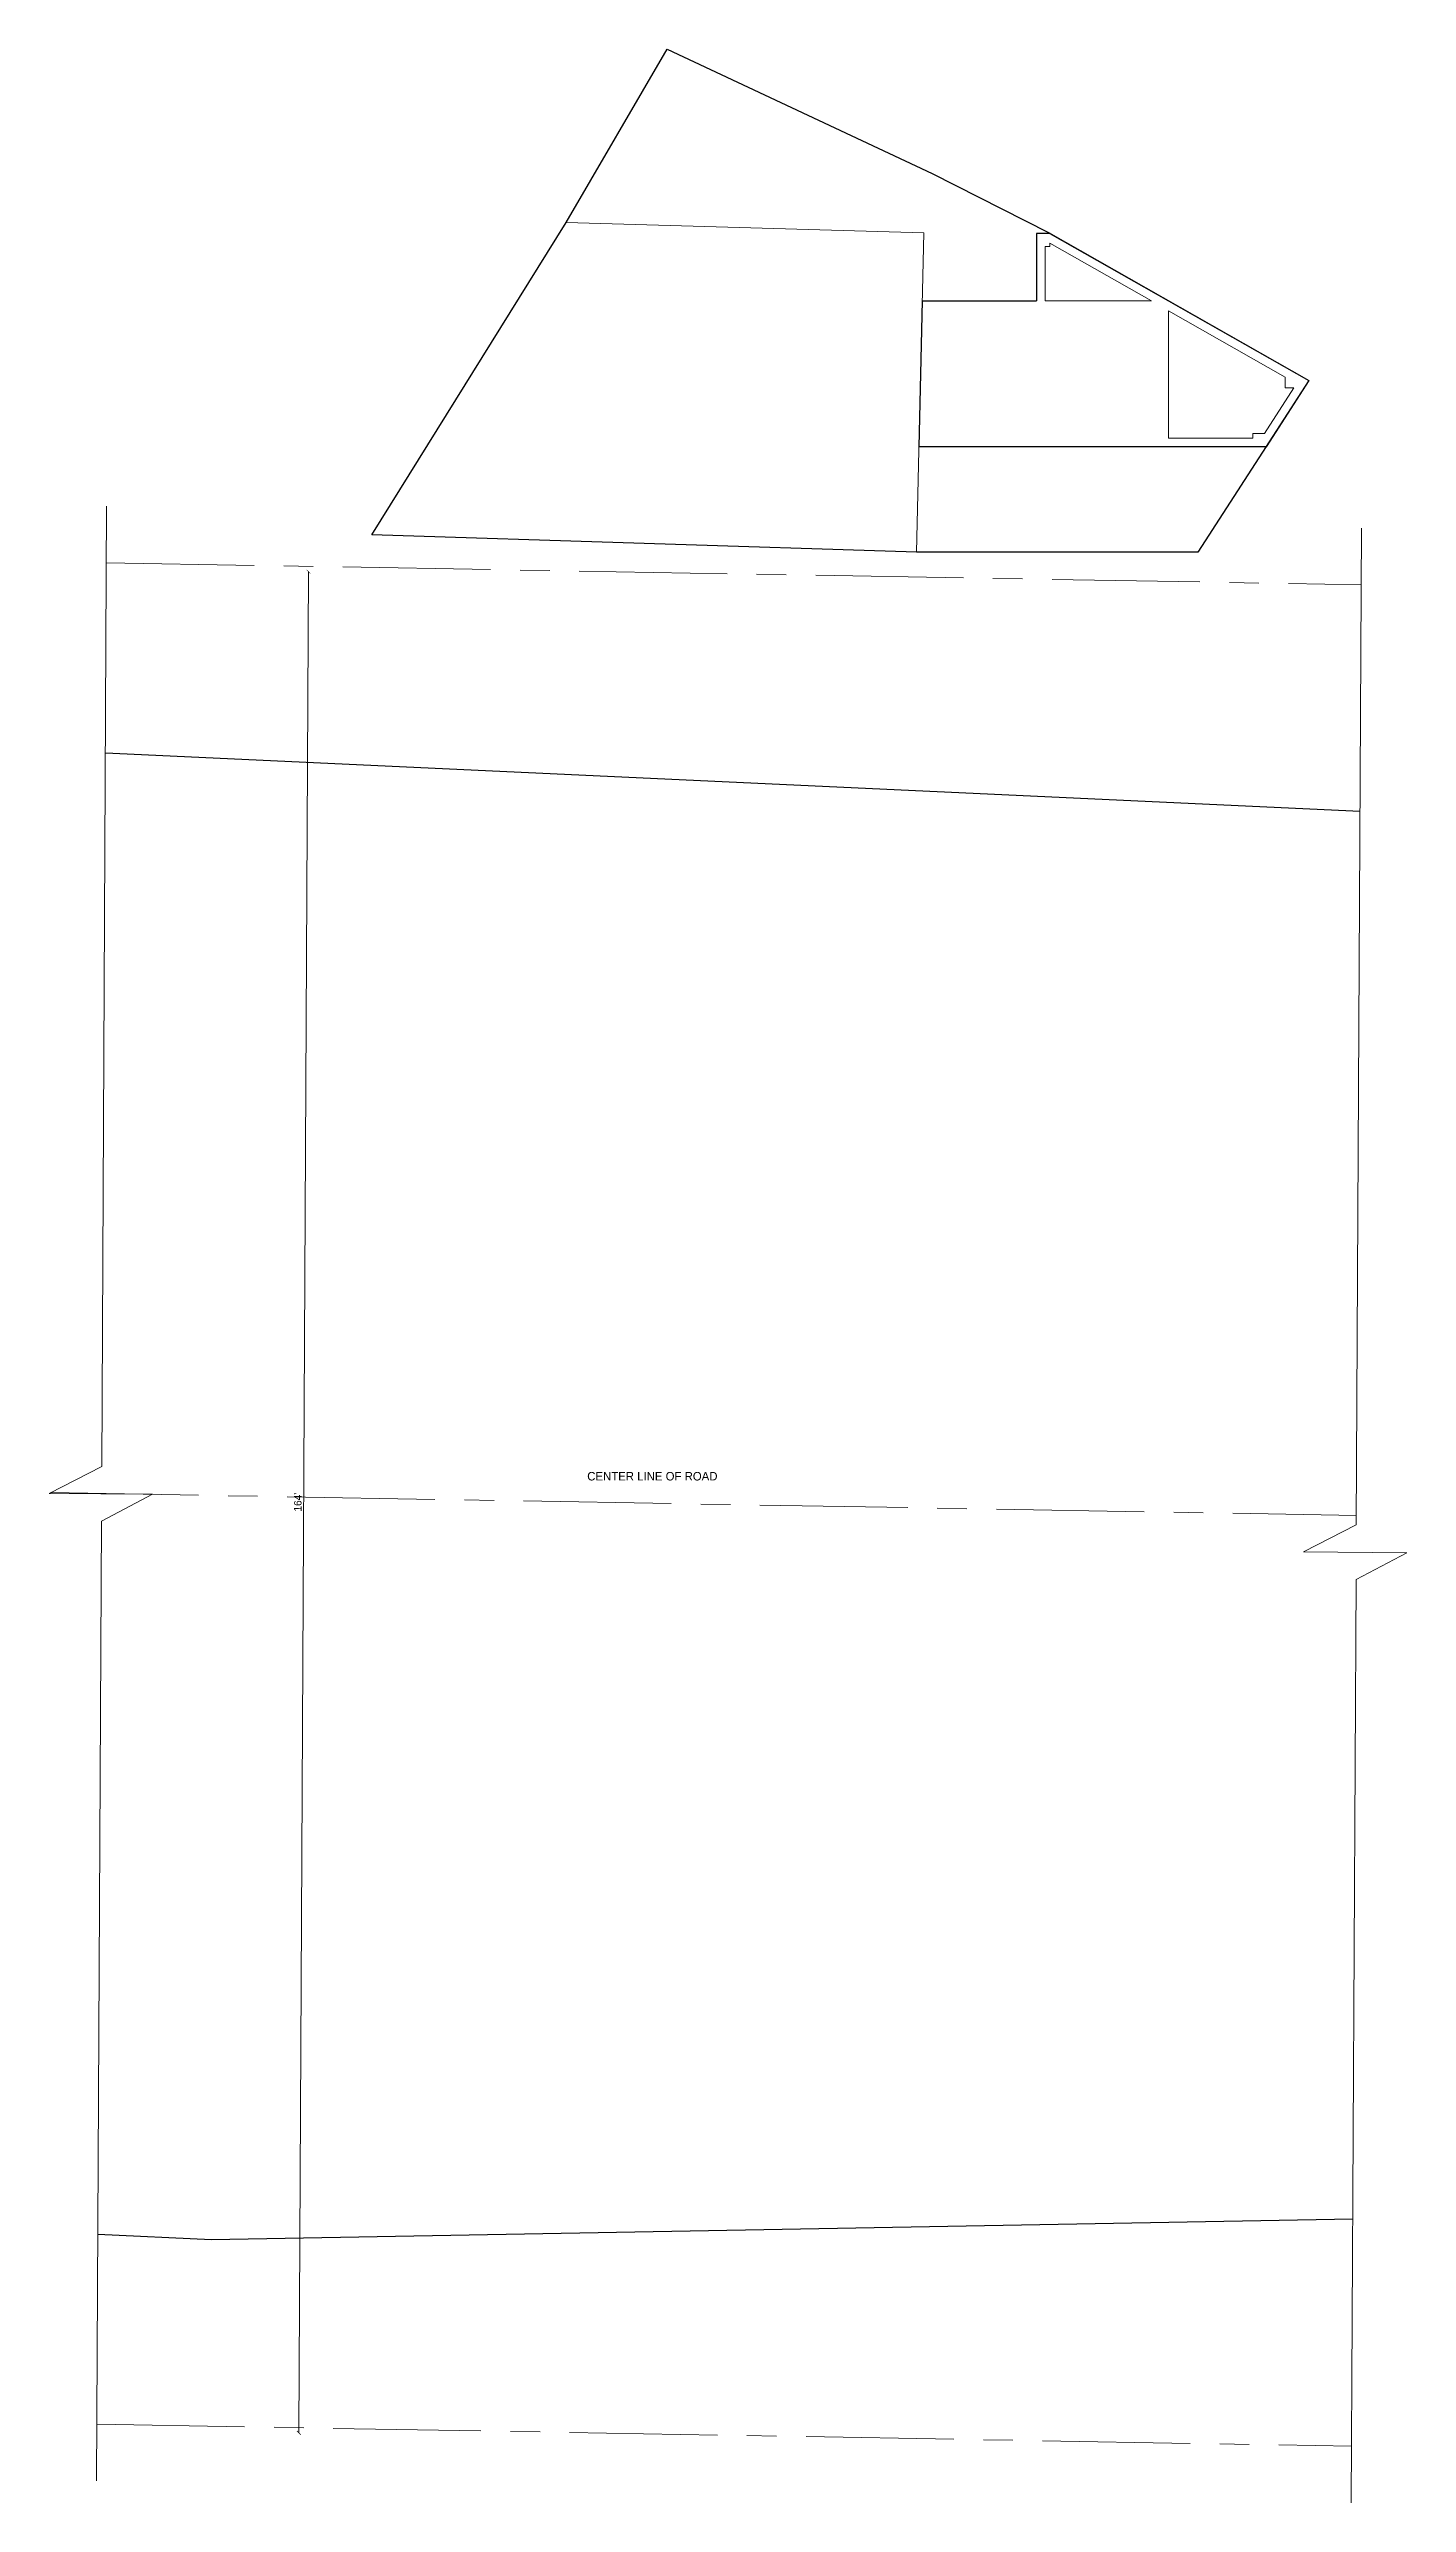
# Model space of a CAD drawing. Header units: inches. Extents: x 4069 to 291496, y -47643 to 12535.
# Drawn here: x 105268 to 106704, y -28161 to -25567 of the extents above; entities that cross this region are included whole.
import ezdxf

# ---------------------------------------------------------------- set-up
doc = ezdxf.new("R2010")
doc.units = ezdxf.units.IN
doc.header["$LTSCALE"] = 5
doc.header["$MEASUREMENT"] = 0
doc.linetypes.add('CENTER', pattern=[2, 1.25, -0.25, 0.25, -0.25])
doc.layers.add('A-WALL', color=7, linetype='Continuous', lineweight=9)
doc.layers.add('DIM', color=5, linetype='Continuous')
doc.layers.add('TEXT', color=6, linetype='Continuous')
doc.styles.add('tt', font='stylu.ttf', dxfattribs={"height": 8})
doc.dimstyles.new('Copy(2) of STANDARD', dxfattribs={"dimtxt": 2, "dimasz": 4, "dimexe": 0, "dimexo": 0, "dimgap": 2, "dimtad": 1, "dimdec": 0, "dimzin": 0, "dimdsep": 46, "dimlunit": 3, "dimtxsty": 'tt', "dimblk": 'ARCHTICK', "dimcen": 0.0505, "dimse1": 1, "dimse2": 1, "dimclrd": 5, "dimclre": 5, "dimclrt": 7, "dimadec": 1, "dimazin": 0, "dimtm": 1e-09, "dimtfac": 1, "dimtdec": 0, "dimtofl": 0, "dimtmove": 1, "dimatfit": 3, "dimfxl": 1, "dimtolj": 2, "dimtzin": 0, "dimlwd": 13, "dimarcsym": 0})

# ---------------------------------------------------------------- blocks, each defined once
blk = doc.blocks.new('_ArchTick')
at = {"color": 0, "linetype": 'ByBlock', "const_width": 0.15}
blk.add_lwpolyline([(-0.5, -0.5), (0.5, 0.5)], dxfattribs=at)
blk = doc.blocks.new('*D5558')
at = {"layer": 'Defpoints', "color": 0, "ltscale": 5, "transparency": 16777216}
for p in [(105998.1, -26121.8, -58.2), (105532.1, -28087.3), (105963.6, -28089.5)]:
    blk.add_point(p, dxfattribs=at)
at = {"layer": 'DIM', "color": 5, "lineweight": 13, "ltscale": 5, "transparency": 16777216}
blk.add_line((105542.3, -26119.4), (105532.1, -28087.3), dxfattribs=at)
at = {"layer": 'DIM', "color": 5, "lineweight": 13, "ltscale": 5, "transparency": 16777216, "xscale": 4, "yscale": 4, "zscale": 4}
for p, rotation in [((105542.3, -26119.4), 89.70304490961544), ((105532.1, -28087.3), 269.7030449096155)]:
    blk.add_blockref('_ArchTick', p, dxfattribs=dict(at, rotation=rotation))
at = {"layer": 'DIM', "color": 7, "ltscale": 5, "transparency": 16777216, "insert": (105531, -27103.3), "char_height": 8, "attachment_point": 5, "rotation": 89.703, "style": 'tt'}
blk.add_mtext("\\A2;164'", dxfattribs=at)

msp = doc.modelspace()

# ---------------------------------------------------------------- linework, layer by layer
at = {"color": 3}
for p, q in [((105327.64648, -26310.90052, -31.2793), (106654.09824, -26372.75083, -59.12383)), ((106646.38238, -27861.46857, 1.516), (105439.84831, -27883.29089, 1.516)), ((105439.84831, -27883.29089, 1.516), (105319.52696, -27877.5006, 1.516))]:
    msp.add_line(p, q, dxfattribs=at)
at = {"layer": 'A-WALL', "lineweight": 30}
for p, q in [((106312.19191, -25761.71315, -58.16904), (106312.19191, -25833.09655, -58.16904)), ((106326.19191, -25761.71315, -58.16904), (106312.19191, -25761.71315, -58.16904)), ((106326.19191, -25761.71315, -58.16904), (106451.7587, -25833.09655, -58.16904)), ((106191.30564, -25833.09655, -58.16904), (106187.64925, -25987.37888, -58.16904)), ((106191.30564, -25833.09655, -58.16904), (106312.19191, -25833.09655, -58.16904)), ((106451.7587, -25833.09655, -58.16904), (106600.00458, -25917.37277, -58.16904)), ((106600.00458, -25917.37277, -58.16904), (106554.76797, -25987.37888, -58.16904)), ((106554.76797, -25987.37888, -58.16904), (106187.64925, -25987.37888, -58.16904))]:
    msp.add_line(p, q, dxfattribs=at)
at = {"layer": 'A-WALL', "ltscale": 5}
for p, q in [((106483.86649, -26097.10276, -58.16904), (106600.00458, -25917.37277, -58.16904)), ((106185.00475, -26098.96429, -58.16904), (106482.6636, -26098.96429, -58.16904))]:
    msp.add_line(p, q, dxfattribs=at)
at = {"layer": 'A-WALL', "color": 3, "linetype": 'CENTER', "ltscale": 25}
for p, q in [((105328.68733, -26110.07594, -58.16904), (106655.33931, -26133.29667, -58.16904)), ((105269.77149, -27093.19544, -58.16904), (106650.23903, -27117.35811, -58.16904)), ((105318.48677, -28078.19884), (106645.13874, -28101.41956))]:
    msp.add_line(p, q, dxfattribs=at)
at = {"layer": 'A-WALL', "color": 1, "ltscale": 5, "elevation": -58.16904}
msp.add_lwpolyline([(105609.30284, -26080.43579), (106185.00475, -26098.96429), (106193.01288, -25761.05917), (105814.67054, -25750.06463)], close=True, dxfattribs=at)
at = {"layer": 'A-WALL', "ltscale": 5, "elevation": -58.16904}
for points in [[(106451.7587, -25833.09655), (106326.19191, -25761.71315), (106312.19191, -25761.71315), (106312.19191, -25833.09655), (106191.30564, -25833.09655), (106187.64925, -25987.37888), (106554.76797, -25987.37888), (106600.00458, -25917.37277)], [(106326.19191, -25772.06582), (106326.19191, -25775.71315), (106321.19191, -25775.71315), (106321.19191, -25833.09655), (106326.19191, -25833.09655), (106433.54787, -25833.09655)], [(106584.23168, -25925.1994), (106575.14534, -25925.1994), (106575.14534, -25913.59321), (106451.7587, -25843.44921), (106451.7587, -25847.09655), (106451.7587, -25973.87888), (106451.7587, -25978.37888), (106540.76797, -25978.37888), (106540.76797, -25973.37888), (106553.09902, -25973.37888)]]:
    msp.add_lwpolyline(points, close=True, dxfattribs=at)
at = {"layer": 'A-WALL', "color": 3, "linetype": 'Continuous', "ltscale": 5}
for points, elevation in [([(105328.73031, -26050.07226), (105323.73568, -27065.46027), (105267.99673, -27094.10759), (105377.25691, -27094.92388), (105323.43614, -27123.25429), (105318.1758, -28138.19803)], -31.2793), ([(106655.65028, -26073.29747), (106650.18744, -27127.31058), (106594.4485, -27155.9579), (106703.70867, -27156.77419), (106649.8879, -27185.1046), (106644.82777, -28161.41876)], -59.12383)]:
    msp.add_lwpolyline(points, dxfattribs=dict(at, elevation=elevation))
at = {"layer": 'DIM', "ltscale": 5, "elevation": -58.16904}
msp.add_lwpolyline([(105609.30284, -26080.43579), (105814.67054, -25750.06463), (105921.5455, -25566.85015), (106201.67564, -25698.30693), (106324.7181, -25760.87531), (106600.00458, -25917.37277), (106482.6636, -26098.96429), (106185.00475, -26098.96429)], close=True, dxfattribs=at)

# ---------------------------------------------------------------- texts
at = {"layer": 'TEXT', "lineweight": 70, "style": 'tt'}
msp.add_text('CENTER LINE OF ROAD ', height=9, dxfattribs=at).set_placement((105837.00276, -27080.33023, -58.16904))

# ---------------------------------------------------------------- dimensions: what is measured, and where the dimension line sits
at = {"layer": 'DIM', "color": 3, "ltscale": 5}
dim = msp.add_linear_dim(base=(105532.11936, -28087.2545), p1=(105998.07346, -26121.79238, -58.16904), p2=(105963.63234, -28089.49098), angle=89.70304491, dimstyle='Copy(2) of STANDARD', dxfattribs=at)
dim.commit()
dim.dimension.update_dxf_attribs({"geometry": '*D5558', "text_midpoint": (105531.04033, -27103.31035)})

doc.saveas('drawing.dxf')
